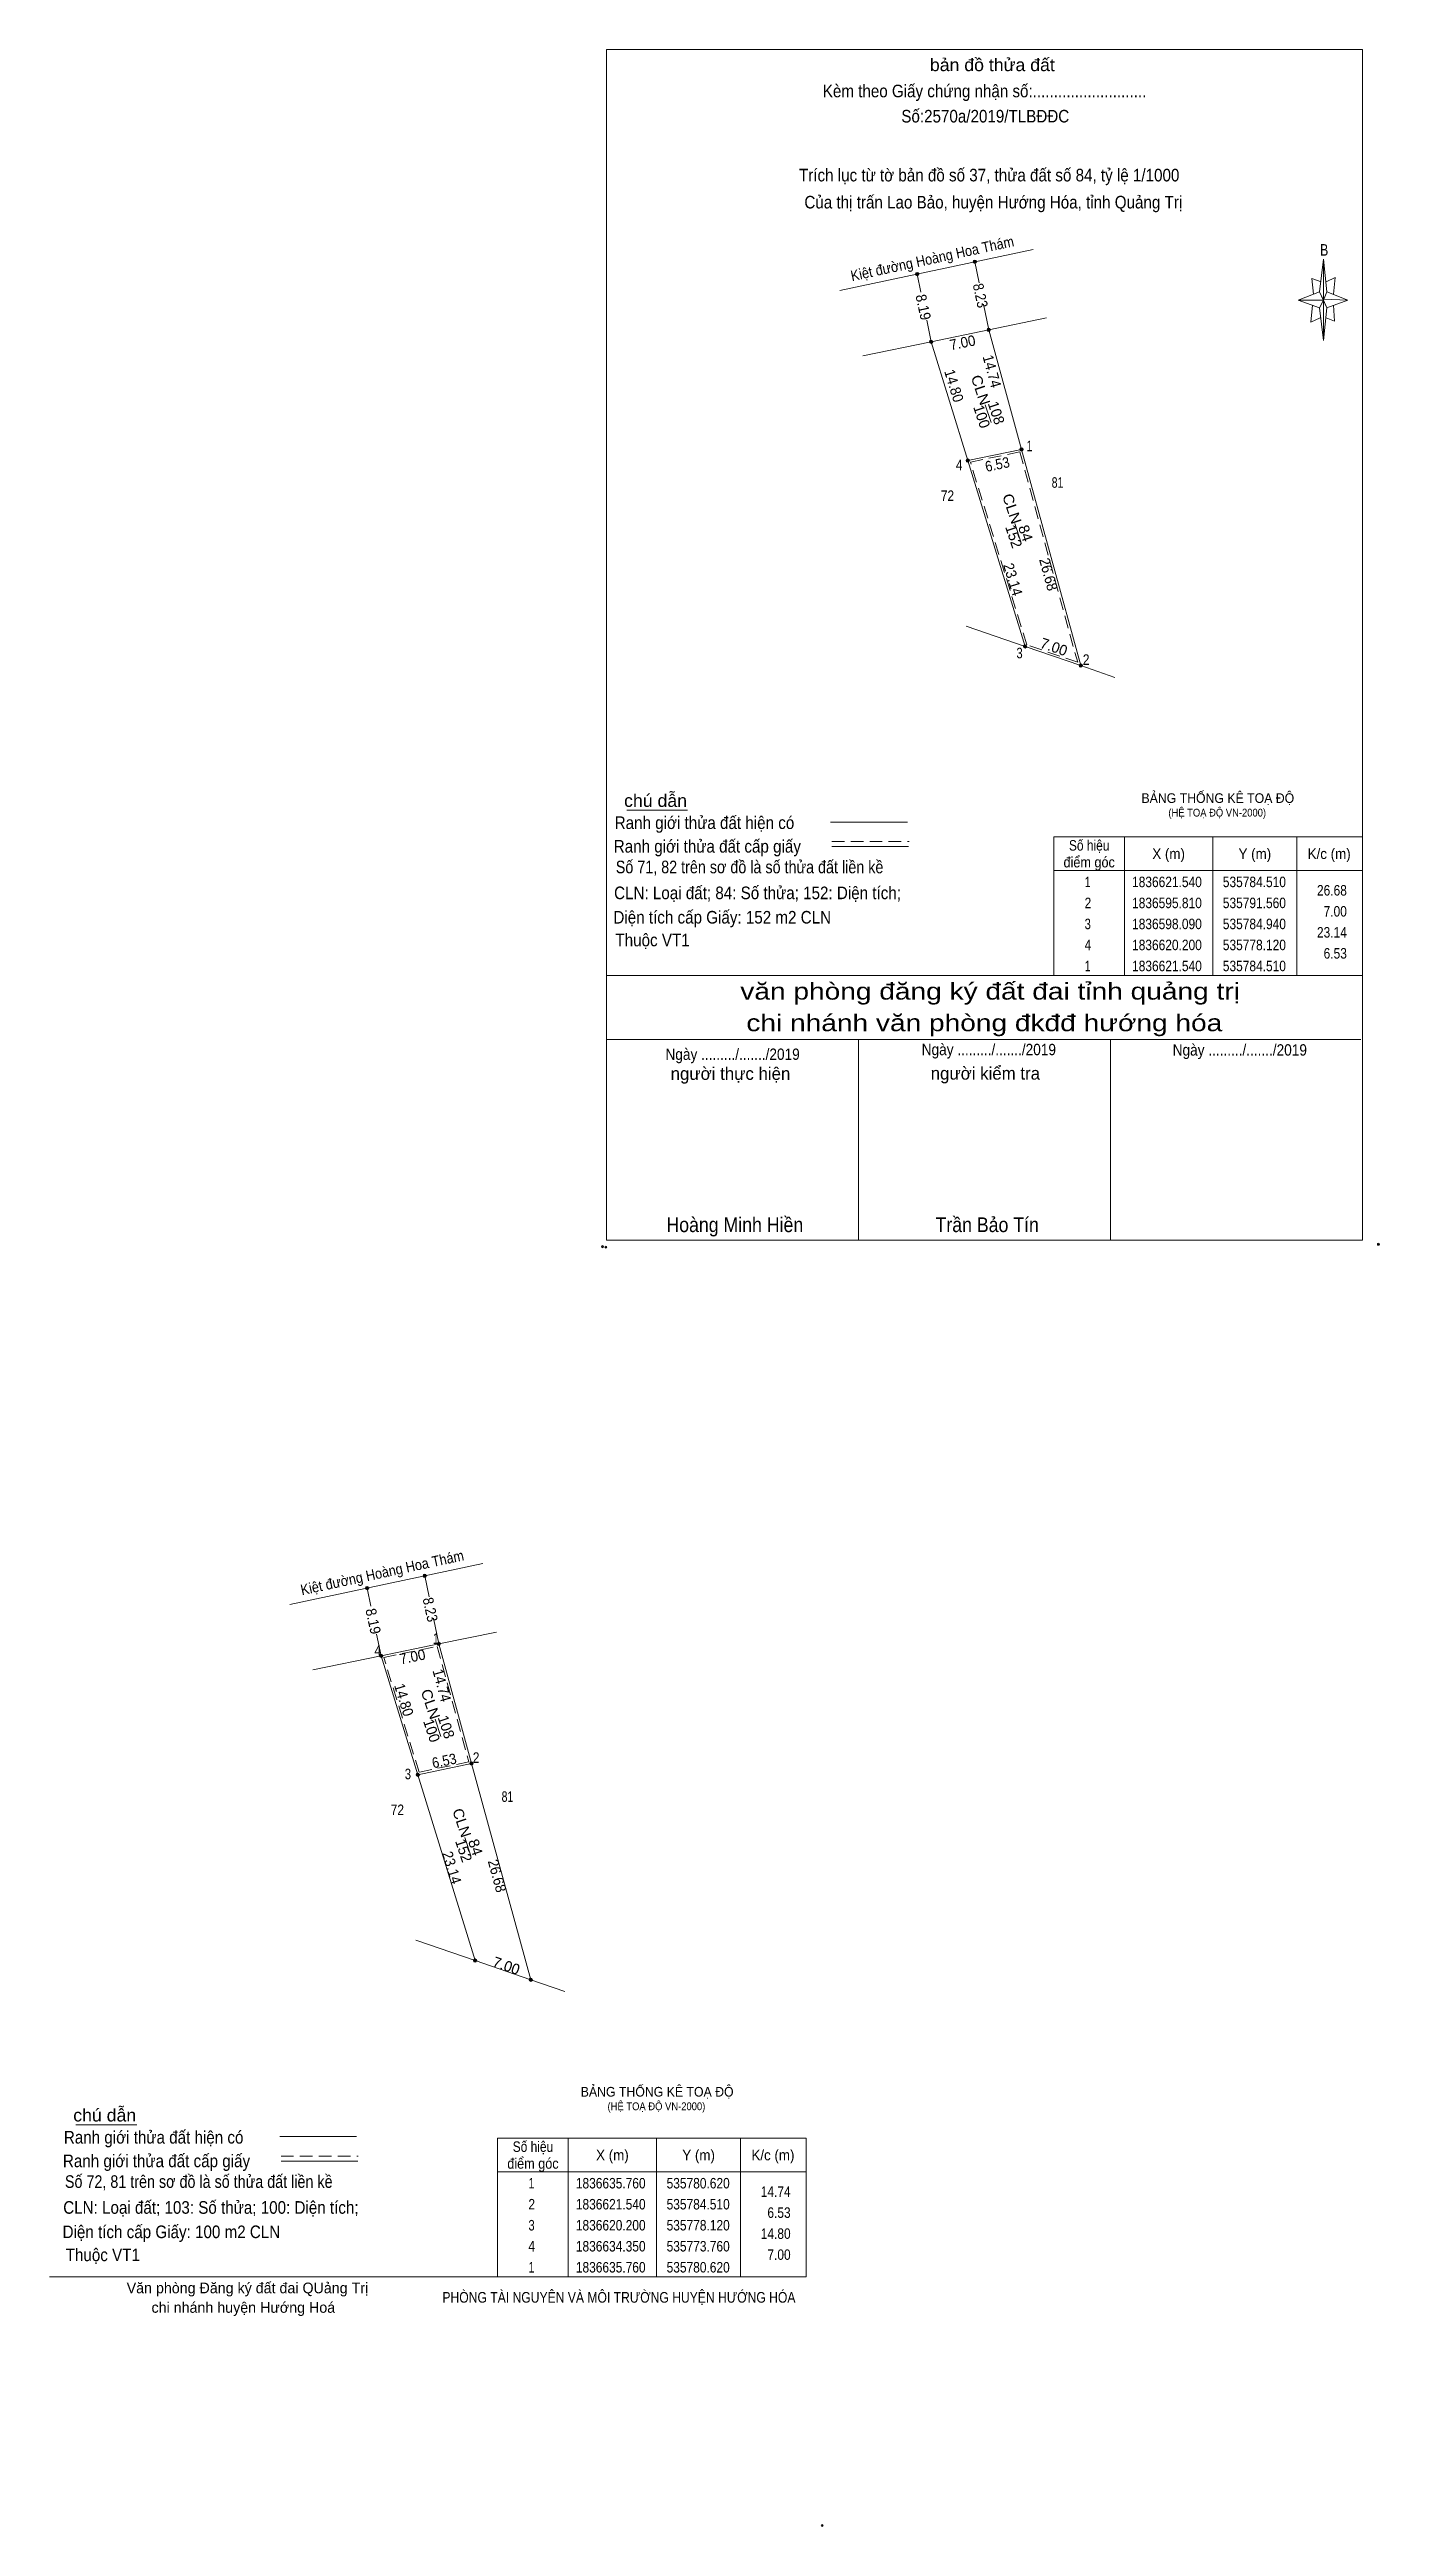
# Model space of a CAD drawing. Header units: metres. Extents: x 537998 to 538849, y 1836582 to 1836877.
# Drawn here: x 538690.9 to 538849, y 1836582.2 to 1836876.9 of the extents above; entities that cross this region are included whole.
import ezdxf
from ezdxf.enums import TextEntityAlignment as Align

# ---------------------------------------------------------------- set-up
doc = ezdxf.new("R2010")
doc.units = ezdxf.units.M
doc.header["$LTSCALE"] = 0.5
doc.header["$PDMODE"] = 32
doc.header["$PDSIZE"] = 0.25
doc.linetypes.add('MEDIUM_DASHED', pattern=[4.5, 3, -1.5])
for name, color, linetype, lineweight in [('1', 7, 'Continuous', 13), ('10', 7, 'Continuous', 13), ('12', 7, 'Continuous', 13), ('2', 7, 'Continuous', 13), ('23', 7, 'Continuous', 13), ('6', 7, 'Continuous', 13), ('63', 7, 'Continuous', 13)]:
    doc.layers.add(name, color=color, linetype=linetype, lineweight=lineweight)

msp = doc.modelspace()

# ---------------------------------------------------------------- texts
at = {"layer": '1'}
for s, height, width, p in [('BẢNG THỐNG KÊ TOẠ ĐỘ ', 1.15, 0.95, (538754.04, 1836633.38)), ('(HỆ TOẠ ĐỘ VN-2000)', 0.9299, 0.9, (538757.23, 1836631.76))]:
    msp.add_text(s, height=height, dxfattribs=dict(at, width=width)).set_placement(p)
at = {"layer": '2'}
for s, height, width, p in [('bản đồ thửa đất', 1.498, 1.05, (538803, 1836874.37)), ('Kèm theo Giấy chứng nhận số:...........................', 1.498, 0.9, (538802.08, 1836871.26)), ('Số:2570a/2019/TLBĐĐC ', 1.5, 0.9, (538802.41, 1836868.26)), ('Trích lục từ tờ bản đồ số 37, thửa đất số 84, tỷ lệ 1/1000 ', 1.5, 0.9, (538802.875, 1836861.25)), ('Của thị trấn Lao Bảo, huyện Hướng Hóa, tỉnh Quảng Trị', 1.5, 0.9, (538803.115, 1836858.03)), ('B', 1.376, 0.8, (538842.47, 1836852.41)), ('văn phòng đăng ký đất đai tỉnh quảng trị', 1.998, 1.25, (538802.735, 1836763.9)), ('chi nhánh văn phòng đkđđ hướng hóa', 1.998, 1.25, (538802.045, 1836760.14)), ('Ngày ........./......./2019', 1.349, 0.9, (538772.105, 1836756.73)), ('Ngày ........./......./2019', 1.349, 0.9, (538802.585, 1836757.29)), ('Ngày ........./......./2019', 1.349, 0.9, (538832.435, 1836757.24)), ('Hoàng Minh Hiền', 1.75, 0.9, (538772.37, 1836736.24)), ('Trần Bảo Tín', 1.75, 0.9, (538802.39, 1836736.24))]:
    msp.add_text(s, height=height, dxfattribs=dict(at, width=width)).set_placement(p, align=Align.CENTER)
for s, p in [('100', (538801.1467, 1836833.083)), ('152', (538804.955, 1836818.818)), ('100', (538735.7167, 1836676.733)), ('152', (538739.525, 1836662.468))]:
    msp.add_text(s, height=1.25, rotation=288.474, dxfattribs=at).set_placement(p, align=Align.CENTER)
for s, height, width, p in [('chú dẫn', 1.498, 1.05, (538759.2, 1836786.83)), ('BẢNG THỐNG KÊ TOẠ ĐỘ ', 1.149, 0.95, (538820.74, 1836787.3)), ('Ranh giới thửa đất hiện có ', 1.5, 0.9, (538758.08, 1836784.2)), ('(HỆ TOẠ ĐỘ VN-2000)', 0.929, 0.9, (538823.94, 1836785.68)), ('Ranh giới thửa đất cấp giấy', 1.5, 0.9, (538757.97, 1836781.39)), ('Số 71, 82 trên sơ đồ là số thửa đất liền kề', 1.5, 0.85, (538758.21, 1836778.93)), ('CLN: Loại đất; 84: Số thửa; 152: Diện tích;', 1.5, 0.9, (538758.01, 1836775.85)), ('Diện tích cấp Giấy: 152 m2 CLN', 1.5, 0.9, (538757.93, 1836772.95)), ('Thuộc VT1', 1.5, 0.9, (538758.17, 1836770.24)), ('chú dẫn', 1.498, 1.05, (538693.68, 1836630.42)), ('Ranh giới thửa đất hiện có ', 1.5, 0.9, (538692.56, 1836627.79)), ('Ranh giới thửa đất cấp giấy', 1.5, 0.9, (538692.45, 1836624.98)), ('Số 72, 81 trên sơ đồ là số thửa đất liền kề', 1.5, 0.85, (538692.69, 1836622.52)), ('CLN: Loại đất; 103: Số thửa; 100: Diện tích;', 1.5, 0.9, (538692.49, 1836619.44)), ('Diện tích cấp Giấy: 100 m2 CLN', 1.5, 0.9, (538692.41, 1836616.54)), ('Thuộc VT1', 1.5, 0.9, (538692.78, 1836613.8))]:
    msp.add_text(s, height=height, dxfattribs=dict(at, width=width)).set_placement(p)
for s, p in [('người thực hiện', (538771.855, 1836754.35)), ('người kiểm tra', (538802.17, 1836754.38))]:
    msp.add_text(s, height=1.498, dxfattribs=at).set_placement(p, align=Align.CENTER)
at = {"layer": '23'}
for s, width, p in [('81', 0.75, (538810.755, 1836824.8)), ('72', 0.85, (538797.66, 1836823.23)), ('81', 0.75, (538745.325, 1836668.45)), ('72', 0.85, (538732.23, 1836666.88))]:
    msp.add_text(s, height=1.25, dxfattribs=dict(at, width=width)).set_placement(p, align=Align.CENTER)
at = {"layer": '6'}
for s, rotation, width, p in [('Kiệt đường Hoàng Hoa Thám', 12.184, 0.9, (538795.9881, 1836851.4603)), ('8.19', 282.151, 0.95, (538794.1816, 1836846.1565)), ('8.23', 282.151, 0.9, (538800.9673, 1836847.5365)), ('CLN', 288.474, 1.1, (538801.012, 1836836.228)), ('CLN', 288.474, 1.1, (538804.7419, 1836822.108)), ('84', 288.474, 1.05, (538806.3581, 1836819.198)), ('Kiệt đường Hoàng Hoa Thám', 12.184, 0.9, (538730.5581, 1836695.1103)), ('8.19', 282.151, 0.95, (538728.7516, 1836689.8065)), ('8.23', 282.151, 0.9, (538735.5373, 1836691.1865)), ('CLN', 288.474, 1.1, (538735.5819, 1836679.878)), ('CLN', 288.474, 1.05, (538739.3119, 1836665.758)), ('84', 288.474, 1.05, (538740.928, 1836662.848))]:
    msp.add_text(s, height=1.25, rotation=rotation, dxfattribs=dict(at, width=width)).set_placement(p, align=Align.CENTER)
for p in [(538802.8783, 1836833.518), (538737.4483, 1836677.168)]:
    msp.add_text('108', height=1.25, rotation=288.474, dxfattribs=at).set_placement(p, align=Align.CENTER)
for s, p in [(' Văn phòng Đăng ký đất đai QUảng Trị', (538714.16, 1836609.98)), ('chi nhánh huyện Hướng Hoá', (538713.91, 1836607.66))]:
    msp.add_text(s, height=1.267, dxfattribs=at).set_placement(p, align=Align.CENTER)
at = {"layer": '6', "width": 0.85}
msp.add_text('PHÒNG TÀI NGUYÊN VÀ MÔI TRƯỜNG HUYỆN HƯỚNG HÓA', height=1.27, dxfattribs=at).set_placement((538758.585, 1836608.86), align=Align.CENTER)
at = {"layer": '63'}
for s, rotation, width, p in [('7.00', 11.615, 0.95, (538799.5792, 1836841.4581)), ('14.74', 285.299, 0.95, (538802.3539, 1836838.4949)), ('14.80', 287.125, 0.95, (538797.8419, 1836836.759)), ('6.53', 11.843, 0.9, (538803.7267, 1836826.9776)), ('23.14', 287.143, 0.95, (538804.8525, 1836813.7092)), ('26.68', 285.323, 0.95, (538809.0778, 1836814.3402)), ('7.00', 11.615, 0.95, (538734.1492, 1836685.1081)), ('14.74', 285.299, 0.95, (538736.9239, 1836682.1449)), ('14.80', 287.125, 0.95, (538732.4119, 1836680.409)), ('6.53', 11.843, 0.9, (538737.9267, 1836672.7276)), ('23.14', 287.143, 0.95, (538738.1125, 1836660.4392)), ('26.68', 285.323, 0.95, (538743.4978, 1836659.4802))]:
    msp.add_text(s, height=1.25, rotation=rotation, dxfattribs=dict(at, width=width)).set_placement(p, align=Align.CENTER)
for s, width, p in [(' 1', 0.75, (538807.77, 1836829.15)), (' 4', 0.85, (538799.45, 1836826.89)), (' 3', 0.8, (538806.61, 1836804.51)), (' 2', 0.85, (538814.55, 1836803.73)), ('26.68', 0.85, (538845.17, 1836776.28)), ('23.14', 0.85, (538845.17, 1836771.28)), ('7.00', 0.85, (538845.17, 1836773.78)), ('6.53', 0.85, (538845.17, 1836768.78)), (' 4', 0.85, (538730.29, 1836685.83)), (' 1', 0.75, (538737.15, 1836687.24)), (' 3', 0.8, (538733.86, 1836671.14)), (' 2', 0.85, (538741.99, 1836673.09)), ('14.74', 0.85, (538779.01, 1836621.45)), ('6.53', 0.85, (538779.01, 1836618.95)), ('14.80', 0.85, (538779.01, 1836616.45)), ('7.00', 0.85, (538779.01, 1836613.95))]:
    msp.add_text(s, height=1.25, dxfattribs=dict(at, width=width)).set_placement(p, align=Align.RIGHT)
for p in [(538810.1215, 1836805.2725), (538744.9815, 1836648.3625), (538744.9915, 1836648.3625)]:
    msp.add_text('7.00', height=1.25, rotation=340.996, dxfattribs=at).set_placement(p, align=Align.CENTER)
for s, width, p in [('Số hiệu', 0.85, (538814.52, 1836781.63)), ('X (m)', 0.95, (538823.97, 1836780.63)), ('Y (m)', 0.95, (538834.225, 1836780.63)), ('K/c (m)', 0.95, (538843.065, 1836780.63)), ('điểm góc', 0.9, (538814.52, 1836779.63)), (' 1', 0.75, (538814.17, 1836777.28)), ('1836621.540', 0.85, (538823.77, 1836777.28)), ('535784.510', 0.85, (538834.17, 1836777.28)), (' 2', 0.85, (538814.175, 1836774.78)), ('1836595.810', 0.85, (538823.77, 1836774.78)), ('535791.560', 0.85, (538834.17, 1836774.78)), (' 3', 0.8, (538814.165, 1836772.28)), ('1836598.090', 0.85, (538823.77, 1836772.28)), ('535784.940', 0.85, (538834.17, 1836772.28)), (' 4', 0.85, (538814.17, 1836769.78)), ('1836620.200', 0.85, (538823.77, 1836769.78)), ('535778.120', 0.85, (538834.17, 1836769.78)), (' 1', 0.75, (538814.17, 1836767.28)), ('1836621.540', 0.85, (538823.77, 1836767.28)), ('535784.510', 0.85, (538834.17, 1836767.28)), ('Số hiệu', 0.85, (538748.36, 1836626.8)), ('điểm góc', 0.9, (538748.36, 1836624.8)), ('X (m)', 0.95, (538757.81, 1836625.8)), ('Y (m)', 0.95, (538768.065, 1836625.8)), ('K/c (m)', 0.95, (538776.905, 1836625.8)), (' 1', 0.75, (538748.01, 1836622.45)), ('1836635.760', 0.85, (538757.61, 1836622.45)), ('535780.620', 0.85, (538768.01, 1836622.45)), (' 2', 0.85, (538748.015, 1836619.95)), ('1836621.540', 0.85, (538757.61, 1836619.95)), ('535784.510', 0.85, (538768.01, 1836619.95)), (' 3', 0.8, (538748.005, 1836617.45)), ('1836620.200', 0.85, (538757.61, 1836617.45)), ('535778.120', 0.85, (538768.01, 1836617.45)), (' 4', 0.85, (538748.01, 1836614.95)), (' 1', 0.75, (538748.01, 1836612.45)), ('1836634.350', 0.85, (538757.61, 1836614.95)), ('1836635.760', 0.85, (538757.61, 1836612.45)), ('535773.760', 0.85, (538768.01, 1836614.95)), ('535780.620', 0.85, (538768.01, 1836612.45))]:
    msp.add_text(s, height=1.25, dxfattribs=dict(at, width=width)).set_placement(p, align=Align.CENTER)

# ---------------------------------------------------------------- hatches: boundary and pattern name
at = {"layer": '63'}
for points in [[(538794.26, 1836850.23, 1), (538793.86, 1836850.23, 1)], [(538801.12, 1836851.69, 1), (538800.72, 1836851.69, 1)], [(538802.78, 1836843.59, 1), (538802.38, 1836843.59, 1)], [(538795.92, 1836842.18, 1), (538795.52, 1836842.18, 1)], [(538806.67, 1836829.37, 1), (538806.27, 1836829.37, 1)], [(538800.28, 1836828.03, 1), (538799.88, 1836828.03, 1)], [(538807.1, 1836805.92, 1), (538806.7, 1836805.92, 1)], [(538813.72, 1836803.64, 1), (538813.32, 1836803.64, 1)], [(538728.83, 1836693.88, 1), (538728.43, 1836693.88, 1)], [(538735.69, 1836695.34, 1), (538735.29, 1836695.34, 1)], [(538737.35, 1836687.24, 1), (538736.95, 1836687.24, 1)], [(538730.49, 1836685.83, 1), (538730.09, 1836685.83, 1)], [(538741.24, 1836673.02, 1), (538740.84, 1836673.02, 1)], [(538734.85, 1836671.68, 1), (538734.45, 1836671.68, 1)], [(538741.67, 1836649.57, 1), (538741.27, 1836649.57, 1)], [(538748.29, 1836647.29, 1), (538747.89, 1836647.29, 1)]]:
    msp.add_hatch(color=256, dxfattribs=at).paths.add_polyline_path(points)

# ---------------------------------------------------------------- linework, layer by layer
at = {"layer": '1', "linetype": 'MEDIUM_DASHED'}
msp.add_lwpolyline([(538806.29, 1836829.08), (538813.15, 1836804.03), (538807.1, 1836806.12), (538800.4, 1836827.84)], close=True, dxfattribs=at)
at = {"layer": '1'}
msp.add_lwpolyline([(538741.04, 1836673.02), (538748.09, 1836647.29), (538741.47, 1836649.57), (538734.65, 1836671.68)], close=True, dxfattribs=at)
at = {"layer": '10'}
for points in [[(538813.52, 1836803.64), (538806.47, 1836829.37), (538802.58, 1836843.59)], [(538748.09, 1836647.29), (538741.04, 1836673.02), (538737.15, 1836687.24)]]:
    msp.add_lwpolyline(points, dxfattribs=at)
at = {"layer": '10', "linetype": 'MEDIUM_DASHED'}
msp.add_lwpolyline([(538736.97, 1836686.95), (538740.73, 1836673.21), (538734.82, 1836671.97), (538730.61, 1836685.64)], close=True, dxfattribs=at)
at = {"layer": '12'}
for p, q in [((538794.06, 1836850.23), (538794.5, 1836848.08)), ((538800.92, 1836851.69), (538801.44, 1836849.18)), ((538801.95, 1836846.66), (538802.58, 1836843.59)), ((538795.19, 1836844.76), (538795.72, 1836842.18)), ((538728.63, 1836693.88), (538729.07, 1836691.73)), ((538735.49, 1836695.34), (538736.01, 1836692.83)), ((538736.52, 1836690.31), (538737.15, 1836687.24)), ((538729.76, 1836688.41), (538730.29, 1836685.83))]:
    msp.add_line(p, q, dxfattribs=at)
for points in [[(538795.72, 1836842.18), (538800.08, 1836828.03), (538806.9, 1836805.92)], [(538730.29, 1836685.83), (538734.65, 1836671.68), (538741.47, 1836649.57)]]:
    msp.add_lwpolyline(points, dxfattribs=at)
at = {"layer": '2'}
for p, q in [((538841.9, 1836848.11), (538842.39, 1836852.01)), ((538841.9, 1836846.22), (538839.39, 1836847.11)), ((538842.79, 1836846.22), (538842.39, 1836842.31)), ((538842.79, 1836848.11), (538845.3, 1836847.11)), ((538843.59, 1836846.51), (538843.7, 1836844.62)), ((538843.7, 1836844.62), (538842.7, 1836845.02)), ((538759.52, 1836786.43), (538766.76, 1836786.43)), ((538783.77, 1836785.03), (538792.9, 1836785.03)), ((538783.91, 1836782.1), (538793.04, 1836782.1)), ((538757.11, 1836766.75), (538847.02, 1836766.75)), ((538757.11, 1836759.16), (538846.82, 1836759.16)), ((538757.11, 1836759.16), (538846.82, 1836759.16)), ((538757.11, 1836759.16), (538846.82, 1836759.16)), ((538787.08, 1836735.29), (538787.08, 1836759.16)), ((538817.05, 1836735.29), (538817.05, 1836759.16)), ((538694, 1836630.02), (538701.24, 1836630.02)), ((538718.25, 1836628.62), (538727.38, 1836628.62)), ((538718.39, 1836625.69), (538727.52, 1836625.69))]:
    msp.add_line(p, q, dxfattribs=at)
at = {"layer": '2', "linetype": 'MEDIUM_DASHED'}
for p, q in [((538783.91, 1836782.72), (538793.1, 1836782.72)), ((538718.39, 1836626.31), (538727.58, 1836626.31))]:
    msp.add_line(p, q, dxfattribs=at)
at = {"layer": '2'}
for points in [[(538757.11, 1836876.94), (538847.02, 1836876.94), (538847.02, 1836735.29), (538757.11, 1836735.29)], [(538842.39, 1836852.01), (538842.79, 1836848.11), (538842.39, 1836847.11)], [(538842.39, 1836847.11), (538839.39, 1836847.11), (538841.9, 1836848.11), (538842.79, 1836846.22), (538845.3, 1836847.11), (538842.39, 1836847.22)], [(538842.39, 1836847.11), (538842.39, 1836842.31), (538841.9, 1836846.22)]]:
    msp.add_lwpolyline(points, close=True, dxfattribs=at)
for points in [[(538842.1, 1836849.3), (538840.99, 1836849.7), (538841.19, 1836847.82)], [(538842.7, 1836849.3), (538843.79, 1836849.81), (538843.59, 1836847.82)], [(538842.39, 1836847.11), (538841.9, 1836848.11), (538839.39, 1836847.11)], [(538841.1, 1836846.51), (538840.9, 1836844.51), (538841.99, 1836845.02)], [(538842.39, 1836847.11), (538842.79, 1836846.22), (538845.3, 1836847.11)], [(538847.02, 1836735.29), (538757.11, 1836735.29), (538757.11, 1836759.16)]]:
    msp.add_lwpolyline(points, dxfattribs=at)
for p in [(538756.63, 1836734.51), (538757.03, 1836734.44), (538848.92, 1836734.79)]:
    msp.add_point(p, dxfattribs=at)
at = {"layer": '23'}
for p, q in [((538807.84, 1836853.16), (538784.88, 1836848.28)), ((538795.72, 1836842.18), (538802.58, 1836843.59)), ((538802.58, 1836843.59), (538809.44, 1836845)), ((538787.59, 1836840.5), (538795.72, 1836842.18)), ((538799.87, 1836808.34), (538806.9, 1836805.92)), ((538806.9, 1836805.92), (538813.52, 1836803.64)), ((538813.52, 1836803.64), (538817.58, 1836802.24)), ((538742.41, 1836696.81), (538719.45, 1836691.93)), ((538730.29, 1836685.83), (538737.15, 1836687.24)), ((538737.15, 1836687.24), (538744.01, 1836688.65)), ((538722.16, 1836684.15), (538730.29, 1836685.83)), ((538734.44, 1836651.99), (538741.47, 1836649.57)), ((538741.47, 1836649.57), (538748.09, 1836647.29)), ((538748.09, 1836647.29), (538752.15, 1836645.89))]:
    msp.add_line(p, q, dxfattribs=at)
at = {"layer": '6'}
for p, q in [((538802.15, 1836834.65), (538802.85, 1836832.56)), ((538805.67, 1836820.55), (538806.4, 1836818.36)), ((538736.72, 1836678.3), (538737.42, 1836676.21)), ((538740.24, 1836664.2), (538740.97, 1836662.01)), ((538690.86, 1836611.92), (538780.86, 1836611.92))]:
    msp.add_line(p, q, dxfattribs=at)
msp.add_point((538782.76, 1836582.36), dxfattribs=at)
at = {"layer": '63'}
for p, q in [((538800.08, 1836828.03), (538806.47, 1836829.37)), ((538818.72, 1836783.25), (538818.72, 1836766.75)), ((538829.22, 1836783.25), (538829.22, 1836766.75)), ((538839.22, 1836783.25), (538839.22, 1836766.75)), ((538810.32, 1836779.25), (538847.02, 1836779.25)), ((538734.65, 1836671.68), (538741.04, 1836673.02)), ((538752.56, 1836628.42), (538752.56, 1836611.92)), ((538763.06, 1836628.42), (538763.06, 1836611.92)), ((538773.06, 1836628.42), (538773.06, 1836611.92)), ((538744.16, 1836624.42), (538780.86, 1836624.42))]:
    msp.add_line(p, q, dxfattribs=at)
for points in [[(538810.32, 1836783.25), (538847.02, 1836783.25), (538847.02, 1836766.75), (538810.32, 1836766.75)], [(538744.16, 1836628.42), (538780.86, 1836628.42), (538780.86, 1836611.92), (538744.16, 1836611.92)]]:
    msp.add_lwpolyline(points, close=True, dxfattribs=at)
for centre in [(538794.06, 1836850.23), (538800.92, 1836851.69), (538802.58, 1836843.59), (538795.72, 1836842.18), (538806.47, 1836829.37), (538800.08, 1836828.03), (538806.9, 1836805.92), (538813.52, 1836803.64), (538728.63, 1836693.88), (538735.49, 1836695.34), (538737.15, 1836687.24), (538730.29, 1836685.83), (538741.04, 1836673.02), (538734.65, 1836671.68), (538741.47, 1836649.57), (538748.09, 1836647.29)]:
    msp.add_circle(centre, 0.2, dxfattribs=at)

msp.set_redraw_order([(e.dxf.handle, doc.entitydb.next_handle()) for e in msp.query("TEXT MTEXT ATTDEF DIMENSION ARC_DIMENSION")])  # texts and dimensions are drawn at this point

doc.saveas('drawing.dxf')
